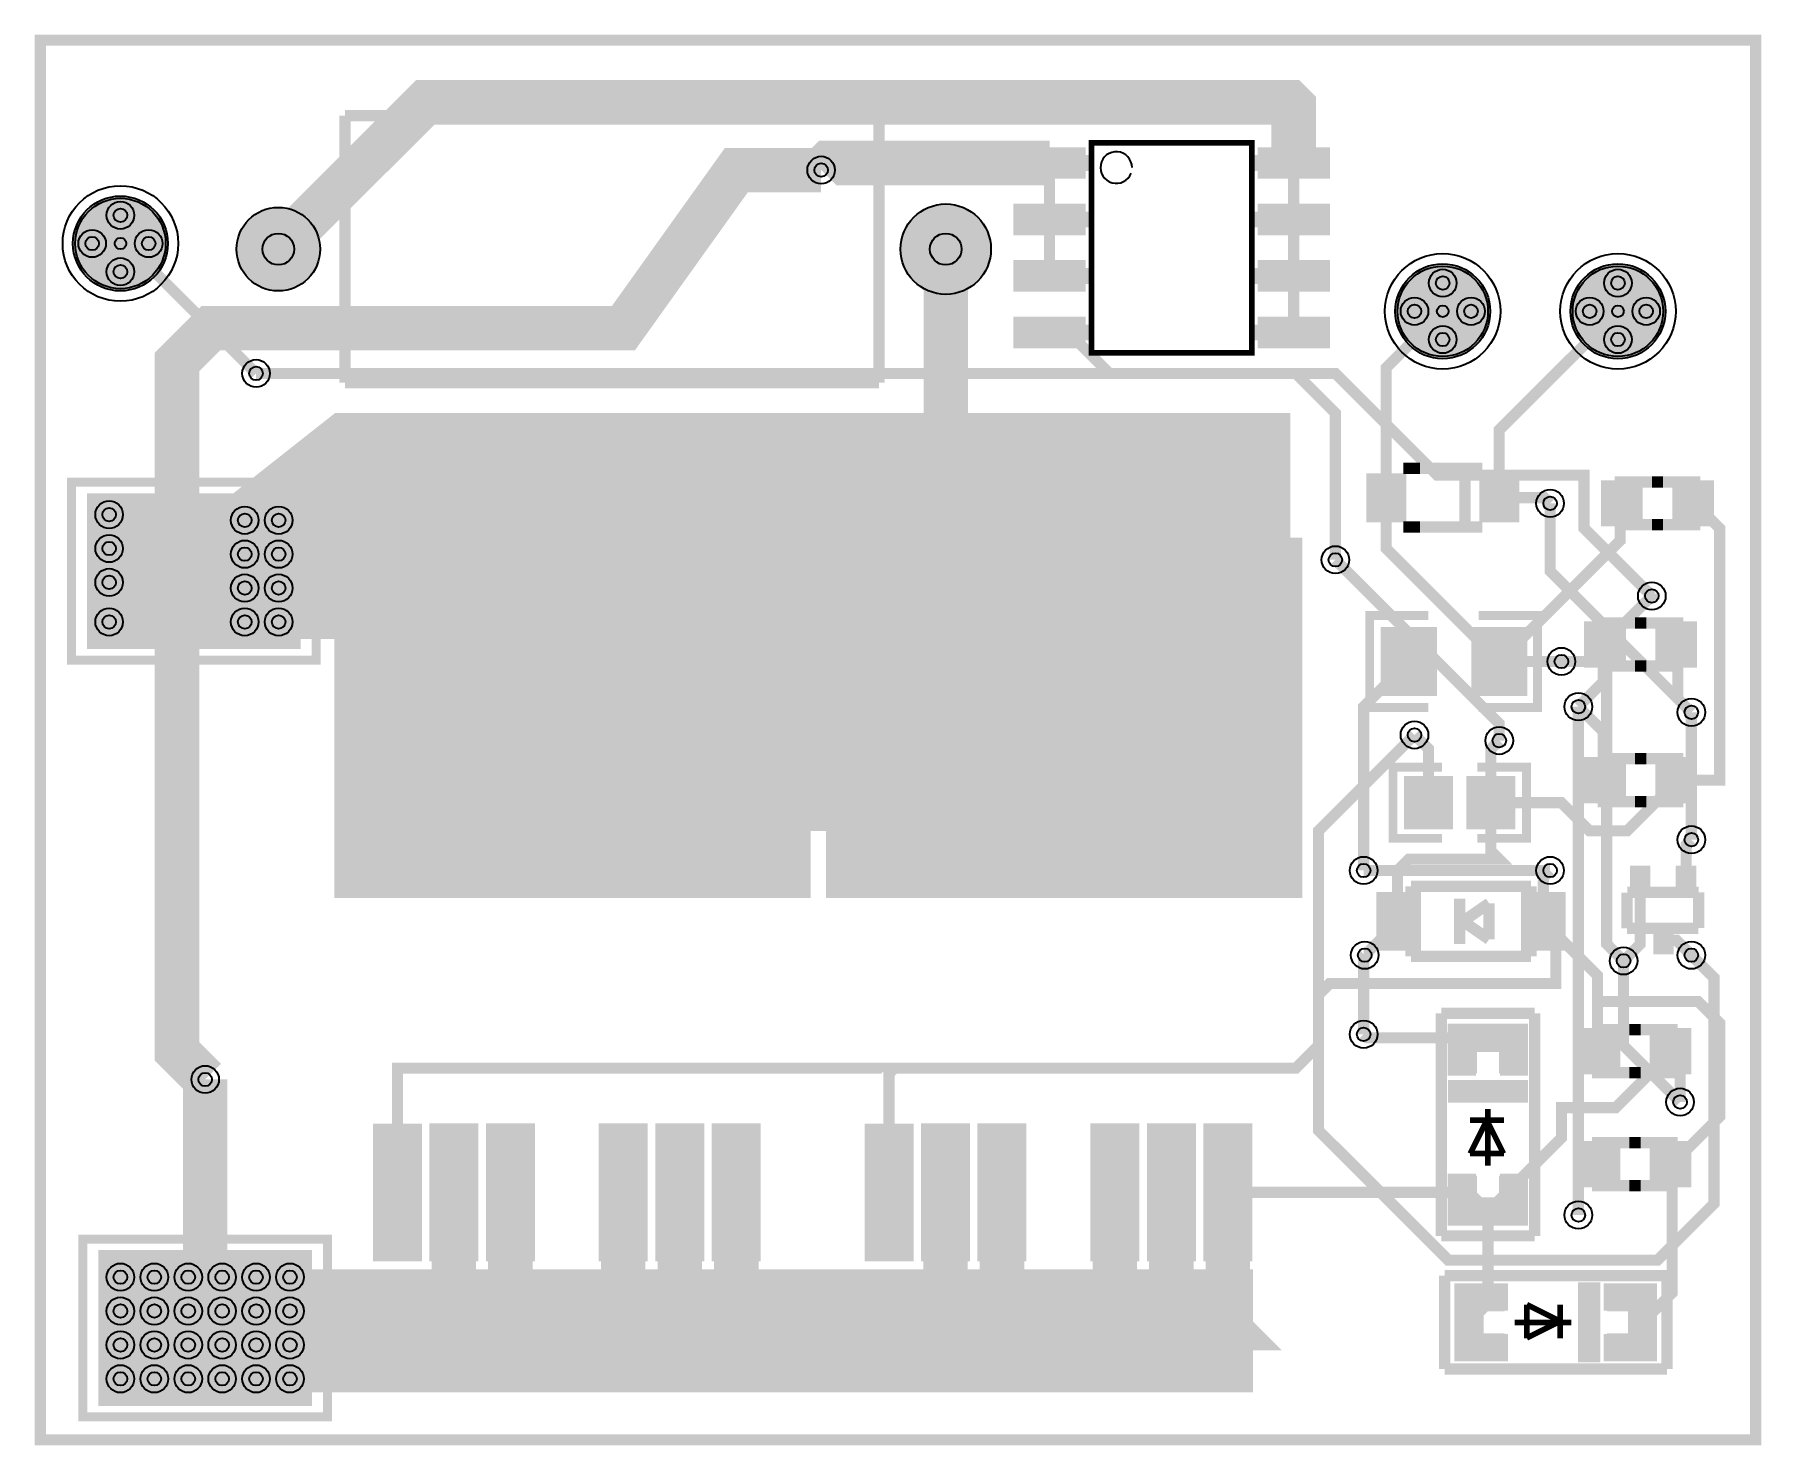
# Model space of a CAD drawing. Header units: millimetres. Extents: x 9.9 to 48.7, y -45.6 to -13.8.
import ezdxf

# ---------------------------------------------------------------- set-up
doc = ezdxf.new("R2010")
doc.units = ezdxf.units.MM
for name, color, linetype, true_color in [('BoardOutline', 7, 'Continuous', 0xff00ff), ('BottomLayer', 7, 'Continuous', 0x0000ff), ('BottomSolderMaskLayer', 7, 'Continuous', 0xaa00ff), ('Document', 7, 'Continuous', 0xffffff), ('Hole', 7, 'Continuous', 0x222222), ('Multi-Layer', 7, 'Continuous', 0xc0c0c0), ('TopLayer', 7, 'Continuous', 0xff0000), ('TopPasteMaskLayer', 7, 'Continuous', 0x808080), ('TopSilkLayer', 7, 'Continuous', 0xffcc00), ('TopSolderMaskLayer', 7, 'Continuous', 0x800080)]:
    doc.layers.add(name, color=color, linetype=linetype, true_color=true_color)

msp = doc.modelspace()

# ---------------------------------------------------------------- hatches: boundary and pattern name
at = {"layer": 'BottomSolderMaskLayer'}
for points in [[(14.420087999999955, -18.668999999999983, 1), (16.299687999999957, -18.668999999999983, 1)], [(29.344112000000074, -18.668999999999983, 1), (31.37611200000007, -18.668999999999983, 1)]]:
    msp.add_hatch(color=256, dxfattribs=at).paths.add_polyline_path(points)
at = {"layer": 'Document'}
for points in [[(32.56559400000015, -16.90979600000003), (33.581593999999996, -16.90979600000003), (33.581593999999996, -16.554196000000047), (32.56559400000015, -16.554196000000047)], [(37.28999399999998, -16.90979600000003), (38.30599399999983, -16.90979600000003), (38.30599399999983, -16.554196000000047), (37.28999399999998, -16.554196000000047)], [(32.56559400000015, -18.17979600000001), (33.581593999999996, -18.17979600000001), (33.581593999999996, -17.82419600000003), (32.56559400000015, -17.82419600000003)], [(37.28999399999998, -18.17979600000001), (38.30599399999983, -18.17979600000001), (38.30599399999983, -17.82419600000003), (37.28999399999998, -17.82419600000003)], [(32.56559400000015, -19.449795999999992), (33.581593999999996, -19.449795999999992), (33.581593999999996, -19.09419600000001), (32.56559400000015, -19.09419600000001)], [(37.28999399999998, -19.449795999999992), (38.30599399999983, -19.449795999999992), (38.30599399999983, -19.09419600000001), (37.28999399999998, -19.09419600000001)], [(32.56559400000015, -20.719795999999974), (33.581593999999996, -20.719795999999974), (33.581593999999996, -20.364195999999993), (32.56559400000015, -20.364195999999993)], [(37.28999399999998, -20.719795999999974), (38.30599399999983, -20.719795999999974), (38.30599399999983, -20.364195999999993), (37.28999399999998, -20.364195999999993)]]:
    msp.add_hatch(color=256, dxfattribs=at).paths.add_polyline_path(points)
at = {"layer": 'Multi-Layer'}
for points in [[(14.420087999999955, -18.668999999999983, 1), (16.299687999999957, -18.668999999999983, 1)], [(29.344112000000074, -18.668999999999983, 1), (31.37611200000007, -18.668999999999983, 1)]]:
    msp.add_hatch(color=256, dxfattribs=at).paths.add_polyline_path(points)
at = {"layer": 'TopLayer'}
for points in [[(31.930594000000156, -16.42719599999998), (33.45459400000004, -16.42719599999998), (33.45459400000004, -17.03679599999998), (31.930594000000156, -17.03679599999998)], [(37.41699399999993, -16.42719599999998), (38.940994000000046, -16.42719599999998), (38.940994000000046, -17.03679599999998), (37.41699399999993, -17.03679599999998)], [(10.794999999999922, -18.54200000000003, 1), (12.826999999999922, -18.54200000000003, 1)], [(31.930594000000156, -17.697195999999963), (33.45459400000004, -17.697195999999963), (33.45459400000004, -18.306796000000077), (31.930594000000156, -18.306796000000077)], [(37.41699399999993, -17.697195999999963), (38.940994000000046, -17.697195999999963), (38.940994000000046, -18.306796000000077), (37.41699399999993, -18.306796000000077)], [(31.930594000000156, -18.967196000000058), (33.45459400000004, -18.967196000000058), (33.45459400000004, -19.57679600000006), (31.930594000000156, -19.57679600000006)], [(37.41699399999993, -18.967196000000058), (38.940994000000046, -18.967196000000058), (38.940994000000046, -19.57679600000006), (37.41699399999993, -19.57679600000006)], [(40.513, -20.06600000000003, 1), (42.544999999999995, -20.06600000000003, 1)], [(44.450000000000124, -20.06600000000003, 1), (46.48200000000012, -20.06600000000003, 1)], [(31.930594000000156, -20.23719600000004), (33.45459400000004, -20.23719600000004), (33.45459400000004, -20.84679600000004), (31.930594000000156, -20.84679600000004)], [(37.41699399999993, -20.23719600000004), (38.940994000000046, -20.23719600000004), (38.940994000000046, -20.84679600000004), (37.41699399999993, -20.84679600000004)], [(16.636999999999944, -22.351999999999975), (14.223999999999933, -24.257000000000062), (14.223999999999933, -24.892000000000053), (17.144999999999982, -24.638000000000034), (17.144999999999982, -22.351999999999975), (16.636999999999944, -22.351999999999975), (16.383000000000038, -24.384000000000015)], [(16.636999999999944, -22.351999999999975), (38.09999999999991, -22.351999999999975), (38.09999999999991, -28.321000000000026), (16.636999999999944, -28.321000000000026), (16.636999999999944, -22.351999999999975)], [(39.85895000000005, -23.75687400000004), (40.65904999999998, -23.75687400000004), (40.65904999999998, -24.75687199999993), (39.85895000000005, -24.75687199999993)], [(42.39895000000001, -23.75687400000004), (43.19904999999994, -23.75687400000004), (43.19904999999994, -24.75687199999993), (42.39895000000001, -24.75687199999993)], [(45.89779999999996, -24.853899999999953), (45.13580000000002, -24.853899999999953), (45.13580000000002, -23.914100000000076), (45.89779999999996, -23.914100000000076)], [(47.57420000000002, -24.853899999999953), (46.812200000000075, -24.853899999999953), (46.812200000000075, -23.914100000000076), (47.57420000000002, -23.914100000000076)], [(11.1119920000001, -24.207977999999912), (15.812008000000105, -24.207977999999912), (15.812008000000105, -27.60802200000012), (11.1119920000001, -27.60802200000012)], [(16.671010600000045, -25.210033400000043), (27.270989399999962, -25.210033400000043), (27.270989399999962, -33.21001739999997), (16.671010600000045, -33.21001739999997)], [(27.720010600000023, -25.210033400000043), (38.31998940000017, -25.210033400000043), (38.31998940000017, -33.21001739999997), (27.720010600000023, -33.21001739999997)], [(44.75479999999993, -27.08910000000003), (45.516799999999876, -27.08910000000003), (45.516799999999876, -28.02890000000002), (44.75479999999993, -28.02890000000002)], [(46.43119999999999, -27.08910000000003), (47.19320000000016, -27.08910000000003), (47.19320000000016, -28.02890000000002), (46.43119999999999, -28.02890000000002)], [(40.186991000000035, -27.215007799999967), (41.347008999999844, -27.215007799999967), (41.347008999999844, -28.66499220000003), (40.186991000000035, -28.66499220000003)], [(42.21899100000019, -27.215007799999967), (43.379008999999996, -27.215007799999967), (43.379008999999996, -28.66499220000003), (42.21899100000019, -28.66499220000003)], [(44.75479999999993, -30.137100000000032), (45.516799999999876, -30.137100000000032), (45.516799999999876, -31.076900000000023), (44.75479999999993, -31.076900000000023)], [(46.43119999999999, -30.137100000000032), (47.19320000000016, -30.137100000000032), (47.19320000000016, -31.076900000000023), (46.43119999999999, -31.076900000000023)], [(40.709900800000014, -30.565013799999974), (41.70989880000002, -30.565013799999974), (41.70989880000002, -31.665011599999957), (40.709900800000014, -31.665011599999957)], [(42.10989800000016, -30.565013799999974), (43.10989600000016, -30.565013799999974), (43.10989600000016, -31.665011599999957), (42.10989800000016, -31.665011599999957)], [(46.14684700000021, -33.11220199999991), (45.78667500000006, -33.11220199999991), (45.78667500000006, -32.582358), (46.14684700000021, -32.582358)], [(47.17732500000011, -33.111185999999975), (46.81715299999996, -33.111185999999975), (46.81715299999996, -32.58134200000006), (47.17732500000011, -32.58134200000006)], [(40.083740000000034, -33.17240000000004), (40.993060000000014, -33.17240000000004), (40.993060000000014, -34.39160000000004), (40.083740000000034, -34.39160000000004)], [(43.33493999999996, -33.17240000000004), (44.24425999999994, -33.17240000000004), (44.24425999999994, -34.39160000000004), (43.33493999999996, -34.39160000000004)], [(46.671356999999944, -34.47491200000002), (46.31118500000002, -34.47491200000002), (46.31118500000002, -33.944814000000065), (46.671356999999944, -33.944814000000065)], [(43.37049999999999, -37.203379999999925), (43.37049999999999, -36.103560000000016), (41.719499999999925, -36.103560000000016), (41.719499999999925, -37.203379999999925), (42.296080000000075, -37.203379999999925), (42.296080000000075, -36.702999999999975), (42.793919999999844, -36.702999999999975), (42.793919999999844, -37.203379999999925), (43.37049999999999, -37.203379999999925)], [(44.62779999999998, -36.233100000000036), (45.38979999999992, -36.233100000000036), (45.38979999999992, -37.17290000000003), (44.62779999999998, -37.17290000000003)], [(46.30420000000004, -36.233100000000036), (47.06619999999998, -36.233100000000036), (47.06619999999998, -37.17290000000003), (46.30420000000004, -37.17290000000003)], [(17.53603300000009, -38.37952700000005), (18.536031000000094, -38.37952700000005), (18.536031000000094, -41.37952100000007), (17.53603300000009, -41.37952100000007)], [(18.80400099999997, -38.378003000000035), (19.803998999999976, -38.378003000000035), (19.803998999999976, -41.37799699999994), (18.80400099999997, -41.37799699999994)], [(20.074000999999953, -38.378003000000035), (21.073998999999958, -38.378003000000035), (21.073998999999958, -41.37799699999994), (20.074000999999953, -41.37799699999994)], [(22.611460999999963, -38.37546299999997), (23.611458999999968, -38.37546299999997), (23.611458999999968, -41.37545699999998), (22.611460999999963, -41.37545699999998)], [(23.881460999999945, -38.37546299999997), (24.88145899999995, -38.37546299999997), (24.88145899999995, -41.37545699999998), (23.881460999999945, -41.37545699999998)], [(25.151460999999927, -38.37546299999997), (26.15145899999993, -38.37546299999997), (26.15145899999993, -41.37545699999998), (25.151460999999927, -41.37545699999998)], [(28.585033000000067, -38.37952700000005), (29.585030999999844, -38.37952700000005), (29.585030999999844, -41.37952100000007), (28.585033000000067, -41.37952100000007)], [(29.85300099999995, -38.378003000000035), (30.852998999999954, -38.378003000000035), (30.852998999999954, -41.37799699999994), (29.85300099999995, -41.37799699999994)], [(31.12300099999993, -38.378003000000035), (32.122998999999936, -38.378003000000035), (32.122998999999936, -41.37799699999994), (31.12300099999993, -41.37799699999994)], [(33.66046099999994, -38.37546299999997), (34.660458999999946, -38.37546299999997), (34.660458999999946, -41.37545699999998), (33.66046099999994, -41.37545699999998)], [(34.93046099999992, -38.37546299999997), (35.93045899999993, -38.37546299999997), (35.93045899999993, -41.37545699999998), (34.93046099999992, -41.37545699999998)], [(36.200460999999905, -38.37546299999997), (37.20045899999991, -38.37546299999997), (37.20045899999991, -41.37545699999998), (36.200460999999905, -41.37545699999998)], [(44.62779999999998, -38.7731), (45.38979999999992, -38.7731), (45.38979999999992, -39.71289999999999), (44.62779999999998, -39.71289999999999)], [(46.30420000000004, -38.7731), (47.06619999999998, -38.7731), (47.06619999999998, -39.71289999999999), (46.30420000000004, -39.71289999999999)], [(43.37049999999999, -39.504620000000045), (43.37049999999999, -40.60444000000007), (41.719499999999925, -40.60444000000007), (41.719499999999925, -39.504620000000045), (42.296080000000075, -39.504620000000045), (42.296080000000075, -40.004999999999995), (42.793919999999844, -40.004999999999995), (42.793919999999844, -39.504620000000045), (43.37049999999999, -39.504620000000045)], [(11.365992000000006, -41.22597799999994), (16.06600800000001, -41.22597799999994), (16.06600800000001, -44.626022000000034), (11.365992000000006, -44.626022000000034)], [(15.875, -41.65600000000006), (37.21100000000001, -41.65600000000006), (37.21100000000001, -44.32299999999998), (15.875, -44.32299999999998), (15.875, -41.65600000000006)], [(42.91838000000007, -43.62450000000001), (41.81856000000016, -43.62450000000001), (41.81856000000016, -41.97350000000006), (42.91838000000007, -41.97350000000006), (42.91838000000007, -42.55007999999998), (42.41800000000012, -42.55007999999998), (42.41800000000012, -43.047919999999976), (42.91838000000007, -43.047919999999976), (42.91838000000007, -43.62450000000001)], [(45.21961999999985, -43.62450000000001), (46.319439999999986, -43.62450000000001), (46.319439999999986, -41.97350000000006), (45.21961999999985, -41.97350000000006), (45.21961999999985, -42.55007999999998), (45.72000000000003, -42.55007999999998), (45.72000000000003, -43.047919999999976), (45.21961999999985, -43.047919999999976), (45.21961999999985, -43.62450000000001)]]:
    msp.add_hatch(color=256, dxfattribs=at).paths.add_polyline_path(points)
at = {"layer": 'TopPasteMaskLayer'}
for points in [[(31.930594000000156, -16.42719599999998), (33.45459400000004, -16.42719599999998), (33.45459400000004, -17.03679599999998), (31.930594000000156, -17.03679599999998)], [(37.41699399999993, -16.42719599999998), (38.940994000000046, -16.42719599999998), (38.940994000000046, -17.03679599999998), (37.41699399999993, -17.03679599999998)], [(10.794999999999922, -18.54200000000003, 1), (12.826999999999922, -18.54200000000003, 1)], [(31.930594000000156, -17.697195999999963), (33.45459400000004, -17.697195999999963), (33.45459400000004, -18.306796000000077), (31.930594000000156, -18.306796000000077)], [(37.41699399999993, -17.697195999999963), (38.940994000000046, -17.697195999999963), (38.940994000000046, -18.306796000000077), (37.41699399999993, -18.306796000000077)], [(31.930594000000156, -18.967196000000058), (33.45459400000004, -18.967196000000058), (33.45459400000004, -19.57679600000006), (31.930594000000156, -19.57679600000006)], [(37.41699399999993, -18.967196000000058), (38.940994000000046, -18.967196000000058), (38.940994000000046, -19.57679600000006), (37.41699399999993, -19.57679600000006)], [(40.513, -20.06600000000003, 1), (42.544999999999995, -20.06600000000003, 1)], [(44.450000000000124, -20.06600000000003, 1), (46.48200000000012, -20.06600000000003, 1)], [(31.930594000000156, -20.23719600000004), (33.45459400000004, -20.23719600000004), (33.45459400000004, -20.84679600000004), (31.930594000000156, -20.84679600000004)], [(37.41699399999993, -20.23719600000004), (38.940994000000046, -20.23719600000004), (38.940994000000046, -20.84679600000004), (37.41699399999993, -20.84679600000004)], [(39.85895000000005, -23.75687400000004), (40.65904999999998, -23.75687400000004), (40.65904999999998, -24.75687199999993), (39.85895000000005, -24.75687199999993)], [(42.39895000000001, -23.75687400000004), (43.19904999999994, -23.75687400000004), (43.19904999999994, -24.75687199999993), (42.39895000000001, -24.75687199999993)], [(45.89779999999996, -24.853899999999953), (45.13580000000002, -24.853899999999953), (45.13580000000002, -23.914100000000076), (45.89779999999996, -23.914100000000076)], [(47.57420000000002, -24.853899999999953), (46.812200000000075, -24.853899999999953), (46.812200000000075, -23.914100000000076), (47.57420000000002, -23.914100000000076)], [(11.1119920000001, -24.207977999999912), (15.812008000000105, -24.207977999999912), (15.812008000000105, -27.60802200000012), (11.1119920000001, -27.60802200000012)], [(16.671010600000045, -25.210033400000043), (27.270989399999962, -25.210033400000043), (27.270989399999962, -33.21001739999997), (16.671010600000045, -33.21001739999997)], [(27.720010600000023, -25.210033400000043), (38.31998940000017, -25.210033400000043), (38.31998940000017, -33.21001739999997), (27.720010600000023, -33.21001739999997)], [(44.75479999999993, -27.08910000000003), (45.516799999999876, -27.08910000000003), (45.516799999999876, -28.02890000000002), (44.75479999999993, -28.02890000000002)], [(46.43119999999999, -27.08910000000003), (47.19320000000016, -27.08910000000003), (47.19320000000016, -28.02890000000002), (46.43119999999999, -28.02890000000002)], [(40.186991000000035, -27.215007799999967), (41.347008999999844, -27.215007799999967), (41.347008999999844, -28.66499220000003), (40.186991000000035, -28.66499220000003)], [(42.21899100000019, -27.215007799999967), (43.379008999999996, -27.215007799999967), (43.379008999999996, -28.66499220000003), (42.21899100000019, -28.66499220000003)], [(44.75479999999993, -30.137100000000032), (45.516799999999876, -30.137100000000032), (45.516799999999876, -31.076900000000023), (44.75479999999993, -31.076900000000023)], [(46.43119999999999, -30.137100000000032), (47.19320000000016, -30.137100000000032), (47.19320000000016, -31.076900000000023), (46.43119999999999, -31.076900000000023)], [(40.709900800000014, -30.565013799999974), (41.70989880000002, -30.565013799999974), (41.70989880000002, -31.665011599999957), (40.709900800000014, -31.665011599999957)], [(42.10989800000016, -30.565013799999974), (43.10989600000016, -30.565013799999974), (43.10989600000016, -31.665011599999957), (42.10989800000016, -31.665011599999957)], [(46.14684700000021, -33.11220199999991), (45.78667500000006, -33.11220199999991), (45.78667500000006, -32.582358), (46.14684700000021, -32.582358)], [(47.17732500000011, -33.111185999999975), (46.81715299999996, -33.111185999999975), (46.81715299999996, -32.58134200000006), (47.17732500000011, -32.58134200000006)], [(40.083740000000034, -33.17240000000004), (40.993060000000014, -33.17240000000004), (40.993060000000014, -34.39160000000004), (40.083740000000034, -34.39160000000004)], [(43.33493999999996, -33.17240000000004), (44.24425999999994, -33.17240000000004), (44.24425999999994, -34.39160000000004), (43.33493999999996, -34.39160000000004)], [(46.671356999999944, -34.47491200000002), (46.31118500000002, -34.47491200000002), (46.31118500000002, -33.944814000000065), (46.671356999999944, -33.944814000000065)], [(43.37049999999999, -37.203379999999925), (43.37049999999999, -36.103560000000016), (41.719499999999925, -36.103560000000016), (41.719499999999925, -37.203379999999925), (42.296080000000075, -37.203379999999925), (42.296080000000075, -36.702999999999975), (42.793919999999844, -36.702999999999975), (42.793919999999844, -37.203379999999925), (43.37049999999999, -37.203379999999925)], [(44.62779999999998, -36.233100000000036), (45.38979999999992, -36.233100000000036), (45.38979999999992, -37.17290000000003), (44.62779999999998, -37.17290000000003)], [(46.30420000000004, -36.233100000000036), (47.06619999999998, -36.233100000000036), (47.06619999999998, -37.17290000000003), (46.30420000000004, -37.17290000000003)], [(17.53603300000009, -38.37952700000005), (18.536031000000094, -38.37952700000005), (18.536031000000094, -41.37952100000007), (17.53603300000009, -41.37952100000007)], [(18.80400099999997, -38.378003000000035), (19.803998999999976, -38.378003000000035), (19.803998999999976, -41.37799699999994), (18.80400099999997, -41.37799699999994)], [(20.074000999999953, -38.378003000000035), (21.073998999999958, -38.378003000000035), (21.073998999999958, -41.37799699999994), (20.074000999999953, -41.37799699999994)], [(22.611460999999963, -38.37546299999997), (23.611458999999968, -38.37546299999997), (23.611458999999968, -41.37545699999998), (22.611460999999963, -41.37545699999998)], [(23.881460999999945, -38.37546299999997), (24.88145899999995, -38.37546299999997), (24.88145899999995, -41.37545699999998), (23.881460999999945, -41.37545699999998)], [(25.151460999999927, -38.37546299999997), (26.15145899999993, -38.37546299999997), (26.15145899999993, -41.37545699999998), (25.151460999999927, -41.37545699999998)], [(28.585033000000067, -38.37952700000005), (29.585030999999844, -38.37952700000005), (29.585030999999844, -41.37952100000007), (28.585033000000067, -41.37952100000007)], [(29.85300099999995, -38.378003000000035), (30.852998999999954, -38.378003000000035), (30.852998999999954, -41.37799699999994), (29.85300099999995, -41.37799699999994)], [(31.12300099999993, -38.378003000000035), (32.122998999999936, -38.378003000000035), (32.122998999999936, -41.37799699999994), (31.12300099999993, -41.37799699999994)], [(33.66046099999994, -38.37546299999997), (34.660458999999946, -38.37546299999997), (34.660458999999946, -41.37545699999998), (33.66046099999994, -41.37545699999998)], [(34.93046099999992, -38.37546299999997), (35.93045899999993, -38.37546299999997), (35.93045899999993, -41.37545699999998), (34.93046099999992, -41.37545699999998)], [(36.200460999999905, -38.37546299999997), (37.20045899999991, -38.37546299999997), (37.20045899999991, -41.37545699999998), (36.200460999999905, -41.37545699999998)], [(44.62779999999998, -38.7731), (45.38979999999992, -38.7731), (45.38979999999992, -39.71289999999999), (44.62779999999998, -39.71289999999999)], [(46.30420000000004, -38.7731), (47.06619999999998, -38.7731), (47.06619999999998, -39.71289999999999), (46.30420000000004, -39.71289999999999)], [(43.37049999999999, -39.504620000000045), (43.37049999999999, -40.60444000000007), (41.719499999999925, -40.60444000000007), (41.719499999999925, -39.504620000000045), (42.296080000000075, -39.504620000000045), (42.296080000000075, -40.004999999999995), (42.793919999999844, -40.004999999999995), (42.793919999999844, -39.504620000000045), (43.37049999999999, -39.504620000000045)], [(11.365992000000006, -41.22597799999994), (16.06600800000001, -41.22597799999994), (16.06600800000001, -44.626022000000034), (11.365992000000006, -44.626022000000034)], [(16.764000000000124, -41.65600000000006), (37.21100000000001, -41.65600000000006), (37.21100000000001, -44.32299999999998), (16.764000000000124, -44.32299999999998), (16.764000000000124, -41.65600000000006)], [(42.91838000000007, -43.62450000000001), (41.81856000000016, -43.62450000000001), (41.81856000000016, -41.97350000000006), (42.91838000000007, -41.97350000000006), (42.91838000000007, -42.55007999999998), (42.41800000000012, -42.55007999999998), (42.41800000000012, -43.047919999999976), (42.91838000000007, -43.047919999999976), (42.91838000000007, -43.62450000000001)], [(45.21961999999985, -43.62450000000001), (46.319439999999986, -43.62450000000001), (46.319439999999986, -41.97350000000006), (45.21961999999985, -41.97350000000006), (45.21961999999985, -42.55007999999998), (45.72000000000003, -42.55007999999998), (45.72000000000003, -43.047919999999976), (45.21961999999985, -43.047919999999976), (45.21961999999985, -43.62450000000001)]]:
    msp.add_hatch(color=256, dxfattribs=at).paths.add_polyline_path(points)
at = {"layer": 'TopSolderMaskLayer'}
for points in [[(31.879794000000174, -16.376396), (33.505394000000024, -16.376396), (33.505394000000024, -17.087596000000076), (31.879794000000174, -17.087596000000076)], [(37.36619399999995, -16.376396), (38.9917939999998, -16.376396), (38.9917939999998, -17.087596000000076), (37.36619399999995, -17.087596000000076)], [(10.744199999999921, -18.54200000000003, 1), (12.877799999999922, -18.54200000000003, 1)], [(14.420087999999955, -18.668999999999983, 1), (16.299687999999957, -18.668999999999983, 1)], [(29.344112000000074, -18.668999999999983, 1), (31.37611200000007, -18.668999999999983, 1)], [(31.879794000000174, -17.646396000000095), (33.505394000000024, -17.646396000000095), (33.505394000000024, -18.357596000000058), (31.879794000000174, -18.357596000000058)], [(37.36619399999995, -17.646396000000095), (38.9917939999998, -17.646396000000095), (38.9917939999998, -18.357596000000058), (37.36619399999995, -18.357596000000058)], [(31.879794000000174, -18.916396000000077), (33.505394000000024, -18.916396000000077), (33.505394000000024, -19.627596000000153), (31.879794000000174, -19.627596000000153)], [(37.36619399999995, -18.916396000000077), (38.9917939999998, -18.916396000000077), (38.9917939999998, -19.627596000000153), (37.36619399999995, -19.627596000000153)], [(40.462199999999996, -20.06600000000003, 1), (42.5958, -20.06600000000003, 1)], [(44.39920000000012, -20.06600000000003, 1), (46.53280000000012, -20.06600000000003, 1)], [(31.879794000000174, -20.18639600000006), (33.505394000000024, -20.18639600000006), (33.505394000000024, -20.897596000000135), (31.879794000000174, -20.897596000000135)], [(37.36619399999995, -20.18639600000006), (38.9917939999998, -20.18639600000006), (38.9917939999998, -20.897596000000135), (37.36619399999995, -20.897596000000135)], [(15.493999999999915, -27.432000000000016), (16.891000000000076, -27.432000000000016), (16.891000000000076, -31.75), (20.827999999999975, -31.75), (27.05099999999993, -31.75), (28.955999999999904, -31.75), (34.416999999999916, -31.75), (38.09999999999991, -31.75), (38.09999999999991, -25.399999999999977), (38.09999999999991, -22.351999999999975), (29.083000000000084, -22.351999999999975), (16.636999999999944, -22.351999999999975), (14.223999999999933, -24.257000000000062), (14.09699999999998, -27.051000000000045), (14.223999999999933, -27.051000000000045)], [(39.80814354838731, -23.706061096774192), (40.70985645161272, -23.706061096774192), (40.70985645161272, -24.80765909677416), (39.80814354838731, -24.80765909677416)], [(42.34814354838727, -23.706061096774192), (43.249856451612686, -23.706061096774192), (43.249856451612686, -24.80765909677416), (42.34814354838727, -24.80765909677416)], [(45.94859999999994, -24.904699999999934), (45.085000000000036, -24.904699999999934), (45.085000000000036, -23.863300000000095), (45.94859999999994, -23.863300000000095)], [(47.625, -24.904699999999934), (46.761400000000094, -24.904699999999934), (46.761400000000094, -23.863300000000095), (47.625, -23.863300000000095)], [(11.06119200000012, -24.157178000000044), (15.862807999999859, -24.157178000000044), (15.862807999999859, -27.658821999999986), (11.06119200000012, -27.658821999999986)], [(16.620210600000064, -25.15923372258078), (27.321789399999943, -25.15923372258078), (27.321789399999943, -33.26081772258067), (16.620210600000064, -33.26081772258067)], [(27.669210600000042, -25.15923372258078), (38.37078939999992, -25.15923372258078), (38.37078939999992, -33.26081772258067), (27.669210600000042, -33.26081772258067)], [(40.13619100000028, -27.164208689869838), (41.397808999999825, -27.164208689869838), (41.397808999999825, -28.715791310130157), (40.13619100000028, -28.715791310130157)], [(42.168191000000206, -27.164208689869838), (43.42980899999975, -27.164208689869838), (43.42980899999975, -28.715791310130157), (42.168191000000206, -28.715791310130157)], [(44.70399999999995, -27.03830000000005), (45.56759999999986, -27.03830000000005), (45.56759999999986, -28.07969999999989), (44.70399999999995, -28.07969999999989)], [(46.38040000000001, -27.03830000000005), (47.243999999999915, -27.03830000000005), (47.243999999999915, -28.07969999999989), (46.38040000000001, -28.07969999999989)], [(44.70399999999995, -30.08630000000005), (45.56759999999986, -30.08630000000005), (45.56759999999986, -31.12769999999989), (44.70399999999995, -31.12769999999989)], [(46.38040000000001, -30.08630000000005), (47.243999999999915, -30.08630000000005), (47.243999999999915, -31.12769999999989), (46.38040000000001, -31.12769999999989)], [(40.6590930580644, -30.514214973020444), (41.760691058064594, -30.514214973020444), (41.760691058064594, -31.715812773020502), (40.6590930580644, -31.715812773020502)], [(42.0590850967742, -30.514214973020444), (43.16068309677439, -30.514214973020444), (43.16068309677439, -31.715812773020502), (42.0590850967742, -31.715812773020502)], [(46.19770793275961, -33.16298739250453), (45.73588575283998, -33.16298739250453), (45.73588575283998, -32.53157260749538), (46.19770793275961, -32.53157260749538)], [(47.22811424716019, -33.1619713925046), (46.76629206724033, -33.1619713925046), (46.76629206724033, -32.53055660749544), (47.22811424716019, -32.53055660749544)], [(40.03294000000005, -33.12160000000006), (41.043859999999995, -33.12160000000006), (41.043859999999995, -34.44240000000002), (40.03294000000005, -34.44240000000002)], [(43.28413999999998, -33.12160000000006), (44.29505999999992, -33.12160000000006), (44.29505999999992, -34.44240000000002), (43.28413999999998, -34.44240000000002)], [(46.722146247160026, -34.52569739250464), (46.26032406724062, -34.52569739250464), (46.26032406724062, -33.89397991584394), (46.722146247160026, -33.89397991584394)], [(43.44675866050807, -37.25261692307686), (43.44675866050807, -36.08511569230768), (41.64324133949208, -36.08511569230768), (41.64324133949208, -37.25261692307686), (42.273085080831606, -37.25261692307686), (42.273085080831606, -36.72144430769231), (42.81691491916831, -36.72144430769231), (42.81691491916831, -37.25261692307686), (43.44675866050807, -37.25261692307686)], [(44.577, -36.182300000000055), (45.440599999999904, -36.182300000000055), (45.440599999999904, -37.223699999999894), (44.577, -37.223699999999894)], [(46.253400000000056, -36.182300000000055), (47.11699999999996, -36.182300000000055), (47.11699999999996, -37.223699999999894), (46.253400000000056, -37.223699999999894)], [(17.485233000000107, -38.32872700000007), (18.586831000000075, -38.32872700000007), (18.586831000000075, -41.43032100000005), (17.485233000000107, -41.43032100000005)], [(18.75320099999999, -38.327203000000054), (19.854798999999957, -38.327203000000054), (19.854798999999957, -41.42879699999992), (18.75320099999999, -41.42879699999992)], [(20.023200999999972, -38.327203000000054), (21.12479899999994, -38.327203000000054), (21.12479899999994, -41.42879699999992), (20.023200999999972, -41.42879699999992)], [(22.560660999999982, -38.32466299999999), (23.66225899999995, -38.32466299999999), (23.66225899999995, -41.426256999999964), (22.560660999999982, -41.426256999999964)], [(23.830660999999964, -38.32466299999999), (24.93225899999993, -38.32466299999999), (24.93225899999993, -41.426256999999964), (23.830660999999964, -41.426256999999964)], [(25.100660999999945, -38.32466299999999), (26.202258999999913, -38.32466299999999), (26.202258999999913, -41.426256999999964), (25.100660999999945, -41.426256999999964)], [(28.534233000000086, -38.32872700000007), (29.635830999999826, -38.32872700000007), (29.635830999999826, -41.43032100000005), (28.534233000000086, -41.43032100000005)], [(29.802200999999968, -38.327203000000054), (30.903798999999935, -38.327203000000054), (30.903798999999935, -41.42879699999992), (29.802200999999968, -41.42879699999992)], [(31.072201000000177, -38.327203000000054), (32.17379899999992, -38.327203000000054), (32.17379899999992, -41.42879699999992), (31.072201000000177, -41.42879699999992)], [(33.60966099999996, -38.32466299999999), (34.71125899999993, -38.32466299999999), (34.71125899999993, -41.426256999999964), (33.60966099999996, -41.426256999999964)], [(34.87966099999994, -38.32466299999999), (35.98125899999991, -38.32466299999999), (35.98125899999991, -41.426256999999964), (34.87966099999994, -41.426256999999964)], [(36.149660999999924, -38.32466299999999), (37.25125899999989, -38.32466299999999), (37.25125899999989, -41.426256999999964), (36.149660999999924, -41.426256999999964)], [(44.577, -38.72230000000013), (45.440599999999904, -38.72230000000013), (45.440599999999904, -39.76369999999997), (44.577, -39.76369999999997)], [(46.253400000000056, -38.72230000000013), (47.11699999999996, -38.72230000000013), (47.11699999999996, -39.76369999999997), (46.253400000000056, -39.76369999999997)], [(43.44675866050807, -39.45538307692311), (43.44675866050807, -40.62288430769229), (41.64324133949208, -40.62288430769229), (41.64324133949208, -39.45538307692311), (42.273085080831606, -39.45538307692311), (42.273085080831606, -39.98655569230766), (42.81691491916831, -39.98655569230766), (42.81691491916831, -39.45538307692311), (43.44675866050807, -39.45538307692311)], [(11.315192000000025, -41.17517799999996), (16.116807999999992, -41.17517799999996), (16.116807999999992, -44.676822000000016), (11.315192000000025, -44.676822000000016)], [(15.824200000000019, -41.60520000000008), (37.261799999999994, -41.60520000000008), (37.261799999999994, -44.373800000000074), (15.824200000000019, -44.373800000000074), (15.824200000000019, -41.60520000000008)], [(15.824200000000019, -41.60520000000008), (37.261799999999994, -41.60520000000008), (37.261799999999994, -44.373800000000074), (15.824200000000019, -44.373800000000074), (15.824200000000019, -41.60520000000008)], [(15.824200000000019, -41.60520000000008), (37.261799999999994, -41.60520000000008), (37.261799999999994, -44.373800000000074), (15.824200000000019, -44.373800000000074), (15.824200000000019, -41.60520000000008)], [(15.824200000000019, -41.60520000000008), (37.261799999999994, -41.60520000000008), (37.261799999999994, -44.373800000000074), (15.824200000000019, -44.373800000000074), (15.824200000000019, -41.60520000000008)], [(15.824200000000019, -41.60520000000008), (37.261799999999994, -41.60520000000008), (37.261799999999994, -44.373800000000074), (15.824200000000019, -44.373800000000074), (15.824200000000019, -41.60520000000008)], [(15.824200000000019, -41.60520000000008), (37.261799999999994, -41.60520000000008), (37.261799999999994, -44.373800000000074), (15.824200000000019, -44.373800000000074), (15.824200000000019, -41.60520000000008)], [(15.824200000000019, -41.60520000000008), (37.261799999999994, -41.60520000000008), (37.261799999999994, -44.373800000000074), (15.824200000000019, -44.373800000000074), (15.824200000000019, -41.60520000000008)], [(15.824200000000019, -41.60520000000008), (37.261799999999994, -41.60520000000008), (37.261799999999994, -44.373800000000074), (15.824200000000019, -44.373800000000074), (15.824200000000019, -41.60520000000008)], [(15.824200000000019, -41.60520000000008), (37.261799999999994, -41.60520000000008), (37.261799999999994, -44.373800000000074), (15.824200000000019, -44.373800000000074), (15.824200000000019, -41.60520000000008)], [(15.824200000000019, -41.60520000000008), (37.261799999999994, -41.60520000000008), (37.261799999999994, -44.373800000000074), (15.824200000000019, -44.373800000000074), (15.824200000000019, -41.60520000000008)], [(42.992292240184725, -43.67529999999999), (41.790872240184854, -43.67529999999999), (41.790872240184854, -41.92270000000008), (42.992292240184725, -41.92270000000008), (42.992292240184725, -42.534761846153856), (42.4456877598152, -42.534761846153856), (42.4456877598152, -43.0632381538461), (42.992292240184725, -43.0632381538461), (42.992292240184725, -43.67529999999999)], [(45.145707759815195, -43.67529999999999), (46.347127759815066, -43.67529999999999), (46.347127759815066, -41.92270000000008), (45.145707759815195, -41.92270000000008), (45.145707759815195, -42.534761846153856), (45.69231224018472, -42.534761846153856), (45.69231224018472, -43.0632381538461), (45.145707759815195, -43.0632381538461), (45.145707759815195, -43.67529999999999)]]:
    msp.add_hatch(color=256, dxfattribs=at).paths.add_polyline_path(points)

# ---------------------------------------------------------------- linework, layer by layer
at = {"layer": 'BoardOutline', "const_width": 0.254}
msp.add_lwpolyline([(10.007600000000139, -16.73860000000002), (10.007600000000139, -13.970000000000027), (48.56479999999988, -13.970000000000027), (48.56479999999988, -45.44060000000002), (10.007600000000139, -45.44060000000002), (10.007600000000139, -16.73860000000002)], close=True, dxfattribs=at)
at = {"layer": 'BottomLayer'}
for points, const_width in [([(13.716000000000122, -37.337999999999965), (13.080999999999904, -36.702999999999975), (13.080999999999904, -21.20900000000006), (13.843000000000075, -20.447000000000003), (23.114000000000033, -20.447000000000003), (25.653999999999996, -16.890999999999963), (27.55899999999997, -16.890999999999963)], 0.9999979999999999), ([(46.228000000000065, -26.46679999999992), (44.70399999999995, -24.94279999999992), (44.70399999999995, -23.749000000000024), (41.402000000000044, -23.749000000000024), (39.115999999999985, -21.462999999999965), (14.858999999999924, -21.462999999999965)], 0.2500122), ([(47.11699999999996, -29.08299999999997), (43.94200000000001, -25.908000000000015), (43.94200000000001, -24.384000000000015)], 0.2500122), ([(39.115999999999985, -25.653999999999996), (42.79899999999998, -29.33699999999999), (42.79899999999998, -29.71799999999996)], 0.2500122), ([(45.593000000000075, -34.67100000000005), (45.21199999999999, -34.289999999999964), (45.21199999999999, -27.940000000000055), (44.19599999999991, -27.940000000000055)], 0.2500122), ([(44.577, -40.38599999999997), (44.577, -28.956000000000017)], 0.2500122), ([(47.11699999999996, -31.947865999999976), (47.11699999999996, -29.08299999999997)], 0.2500122), ([(47.11699999999996, -34.54399999999998), (47.625, -35.05200000000002), (47.625, -40.13200000000006), (46.35500000000002, -41.402000000000044), (41.65599999999995, -41.402000000000044), (38.73500000000013, -38.480999999999995), (38.73500000000013, -31.75), (40.894000000000005, -29.591000000000008)], 0.2500122), ([(39.750999999999976, -32.63900000000001), (43.94200000000001, -32.63900000000001)], 0.2500122), ([(39.776400000000194, -34.54399999999998), (39.750999999999976, -34.56939999999997), (39.750999999999976, -36.322)], 0.2500122), ([(46.863000000000056, -37.846000000000004), (45.593000000000075, -36.57600000000002), (45.593000000000075, -34.67100000000005)], 0.2500122)]:
    msp.add_lwpolyline(points, dxfattribs=dict(at, const_width=const_width))
at = {"layer": 'BottomSolderMaskLayer'}
for centre, radius in [((15.359887999999955, -18.668999999999983), 0.9398000000000001), ((30.360112000000072, -18.668999999999983), 1.016), ((15.359887999999955, -18.668999999999983), 0.3549904), ((30.360112000000072, -18.668999999999983), 0.3549904)]:
    msp.add_circle(centre, radius, dxfattribs=at)
at = {"layer": 'Document', "const_width": 0.254}
for points in [[(45.516799999999876, -24.866600000000062), (45.89779999999996, -24.866600000000062), (45.89779999999996, -23.901399999999967), (45.516799999999876, -23.901399999999967), (45.516799999999876, -24.866600000000062)], [(47.19320000000016, -23.901399999999967), (46.812200000000075, -23.901399999999967), (46.812200000000075, -24.866600000000062), (47.19320000000016, -24.866600000000062), (47.19320000000016, -23.901399999999967)], [(45.13580000000002, -28.041600000000017), (45.516799999999876, -28.041600000000017), (45.516799999999876, -27.076400000000035), (45.13580000000002, -27.076400000000035), (45.13580000000002, -28.041600000000017)], [(46.812200000000075, -27.076400000000035), (46.43119999999999, -27.076400000000035), (46.43119999999999, -28.041600000000017), (46.812200000000075, -28.041600000000017), (46.812200000000075, -27.076400000000035)], [(45.13580000000002, -31.08960000000002), (45.516799999999876, -31.08960000000002), (45.516799999999876, -30.124400000000037), (45.13580000000002, -30.124400000000037), (45.13580000000002, -31.08960000000002)], [(46.812200000000075, -30.124400000000037), (46.43119999999999, -30.124400000000037), (46.43119999999999, -31.08960000000002), (46.812200000000075, -31.08960000000002), (46.812200000000075, -30.124400000000037)], [(45.008800000000065, -37.18560000000002), (45.38979999999992, -37.18560000000002), (45.38979999999992, -36.22040000000004), (45.008800000000065, -36.22040000000004), (45.008800000000065, -37.18560000000002)], [(46.68520000000012, -36.22040000000004), (46.30420000000004, -36.22040000000004), (46.30420000000004, -37.18560000000002), (46.68520000000012, -37.18560000000002), (46.68520000000012, -36.22040000000004)], [(45.008800000000065, -39.725599999999986), (45.38979999999992, -39.725599999999986), (45.38979999999992, -38.760400000000004), (45.008800000000065, -38.760400000000004), (45.008800000000065, -39.725599999999986)], [(46.68520000000012, -38.760400000000004), (46.30420000000004, -38.760400000000004), (46.30420000000004, -39.725599999999986), (46.68520000000012, -39.725599999999986), (46.68520000000012, -38.760400000000004)]]:
    msp.add_lwpolyline(points, close=True, dxfattribs=at)
for points in [[(46.812200000000075, -23.901399999999967), (45.89779999999996, -23.901399999999967)], [(45.89779999999996, -24.866600000000062), (46.812200000000075, -24.866600000000062)], [(46.43119999999999, -27.076400000000035), (45.516799999999876, -27.076400000000035)], [(45.516799999999876, -28.041600000000017), (46.43119999999999, -28.041600000000017)], [(46.43119999999999, -30.124400000000037), (45.516799999999876, -30.124400000000037)], [(45.516799999999876, -31.08960000000002), (46.43119999999999, -31.08960000000002)], [(40.817800000000034, -34.56939999999997), (40.817800000000034, -32.99459999999999)], [(43.51020000000017, -34.56939999999997), (43.51020000000017, -32.99459999999999)], [(46.30420000000004, -36.22040000000004), (45.38979999999992, -36.22040000000004)], [(45.38979999999992, -37.18560000000002), (46.30420000000004, -37.18560000000002)], [(46.30420000000004, -38.760400000000004), (45.38979999999992, -38.760400000000004)], [(45.38979999999992, -39.725599999999986), (46.30420000000004, -39.725599999999986)]]:
    msp.add_lwpolyline(points, dxfattribs=at)
at = {"layer": 'Hole'}
for centre in [(27.55899999999997, -16.890999999999963), (11.810999999999922, -17.90700000000004), (11.17599999999993, -18.54200000000003), (12.445999999999913, -18.54200000000003), (11.810999999999922, -19.17700000000002), (41.528999999999996, -19.43100000000004), (45.46600000000012, -19.43100000000004), (40.894000000000005, -20.06600000000003), (42.16399999999999, -20.06600000000003), (44.830999999999904, -20.06600000000003), (46.10100000000011, -20.06600000000003), (41.528999999999996, -20.701000000000022), (45.46600000000012, -20.701000000000022), (14.858999999999924, -21.462999999999965), (43.94200000000001, -24.384000000000015), (11.557000000000016, -24.638000000000034), (14.605000000000018, -24.764999999999986), (15.366999999999962, -24.764999999999986), (11.557000000000016, -25.399999999999977), (14.605000000000018, -25.527000000000044), (15.366999999999962, -25.527000000000044), (39.115999999999985, -25.653999999999996), (11.557000000000016, -26.162000000000035), (14.605000000000018, -26.288999999999987), (15.366999999999962, -26.288999999999987), (46.228000000000065, -26.46679999999992), (11.557000000000016, -27.051000000000045), (14.605000000000018, -27.051000000000045), (15.366999999999962, -27.051000000000045), (44.19599999999991, -27.940000000000055), (44.577, -28.956000000000017), (47.11699999999996, -29.08299999999997), (40.894000000000005, -29.591000000000008), (42.79899999999998, -29.71799999999996), (47.11699999999996, -31.947865999999976), (39.750999999999976, -32.63900000000001), (43.94200000000001, -32.63900000000001), (39.776400000000194, -34.54399999999998), (45.593000000000075, -34.67100000000005), (47.11699999999996, -34.54399999999998), (39.750999999999976, -36.322), (13.716000000000122, -37.337999999999965), (46.863000000000056, -37.846000000000004), (44.577, -40.38599999999997), (11.810999999999922, -41.783000000000015), (12.573000000000093, -41.783000000000015), (13.335000000000036, -41.783000000000015), (14.09699999999998, -41.783000000000015), (14.858999999999924, -41.783000000000015), (15.621000000000095, -41.783000000000015), (11.810999999999922, -42.54499999999996), (12.573000000000093, -42.54499999999996), (13.335000000000036, -42.54499999999996), (14.09699999999998, -42.54499999999996), (14.858999999999924, -42.54499999999996), (15.621000000000095, -42.54499999999996), (11.810999999999922, -43.307000000000016), (12.573000000000093, -43.307000000000016), (13.335000000000036, -43.307000000000016), (14.09699999999998, -43.307000000000016), (14.858999999999924, -43.307000000000016), (15.621000000000095, -43.307000000000016), (11.810999999999922, -44.06899999999996), (12.573000000000093, -44.06899999999996), (13.335000000000036, -44.06899999999996), (14.09699999999998, -44.06899999999996), (14.858999999999924, -44.06899999999996), (15.621000000000095, -44.06899999999996)]:
    msp.add_circle(centre, 0.1524, dxfattribs=at)
at = {"layer": 'Multi-Layer'}
for centre, radius in [((27.55899999999997, -16.890999999999963), 0.310007), ((11.810999999999922, -17.90700000000004), 0.310007), ((15.359887999999955, -18.668999999999983), 0.9398000000000001), ((30.360112000000072, -18.668999999999983), 1.016), ((11.17599999999993, -18.54200000000003), 0.310007), ((12.445999999999913, -18.54200000000003), 0.310007), ((15.359887999999955, -18.668999999999983), 0.3549904), ((30.360112000000072, -18.668999999999983), 0.3549904), ((11.810999999999922, -19.17700000000002), 0.310007), ((41.528999999999996, -19.43100000000004), 0.310007), ((45.46600000000012, -19.43100000000004), 0.310007), ((40.894000000000005, -20.06600000000003), 0.310007), ((42.16399999999999, -20.06600000000003), 0.310007), ((44.830999999999904, -20.06600000000003), 0.310007), ((46.10100000000011, -20.06600000000003), 0.310007), ((41.528999999999996, -20.701000000000022), 0.310007), ((45.46600000000012, -20.701000000000022), 0.310007), ((14.858999999999924, -21.462999999999965), 0.310007), ((11.557000000000016, -24.638000000000034), 0.310007), ((43.94200000000001, -24.384000000000015), 0.310007), ((14.605000000000018, -24.764999999999986), 0.310007), ((15.366999999999962, -24.764999999999986), 0.310007), ((11.557000000000016, -25.399999999999977), 0.310007), ((14.605000000000018, -25.527000000000044), 0.310007), ((15.366999999999962, -25.527000000000044), 0.310007), ((39.115999999999985, -25.653999999999996), 0.310007), ((11.557000000000016, -26.162000000000035), 0.310007), ((14.605000000000018, -26.288999999999987), 0.310007), ((15.366999999999962, -26.288999999999987), 0.310007), ((46.228000000000065, -26.46679999999992), 0.310007), ((11.557000000000016, -27.051000000000045), 0.310007), ((14.605000000000018, -27.051000000000045), 0.310007), ((15.366999999999962, -27.051000000000045), 0.310007), ((44.19599999999991, -27.940000000000055), 0.310007), ((44.577, -28.956000000000017), 0.310007), ((47.11699999999996, -29.08299999999997), 0.310007), ((40.894000000000005, -29.591000000000008), 0.310007), ((42.79899999999998, -29.71799999999996), 0.310007), ((47.11699999999996, -31.947865999999976), 0.310007), ((39.750999999999976, -32.63900000000001), 0.310007), ((43.94200000000001, -32.63900000000001), 0.310007), ((39.776400000000194, -34.54399999999998), 0.310007), ((45.593000000000075, -34.67100000000005), 0.310007), ((47.11699999999996, -34.54399999999998), 0.310007), ((39.750999999999976, -36.322), 0.310007), ((13.716000000000122, -37.337999999999965), 0.310007), ((46.863000000000056, -37.846000000000004), 0.310007), ((44.577, -40.38599999999997), 0.310007), ((11.810999999999922, -41.783000000000015), 0.310007), ((12.573000000000093, -41.783000000000015), 0.310007), ((13.335000000000036, -41.783000000000015), 0.310007), ((14.09699999999998, -41.783000000000015), 0.310007), ((14.858999999999924, -41.783000000000015), 0.310007), ((15.621000000000095, -41.783000000000015), 0.310007), ((11.810999999999922, -42.54499999999996), 0.310007), ((12.573000000000093, -42.54499999999996), 0.310007), ((13.335000000000036, -42.54499999999996), 0.310007), ((14.09699999999998, -42.54499999999996), 0.310007), ((14.858999999999924, -42.54499999999996), 0.310007), ((15.621000000000095, -42.54499999999996), 0.310007), ((11.810999999999922, -43.307000000000016), 0.310007), ((12.573000000000093, -43.307000000000016), 0.310007), ((13.335000000000036, -43.307000000000016), 0.310007), ((14.09699999999998, -43.307000000000016), 0.310007), ((14.858999999999924, -43.307000000000016), 0.310007), ((15.621000000000095, -43.307000000000016), 0.310007), ((11.810999999999922, -44.06899999999996), 0.310007), ((12.573000000000093, -44.06899999999996), 0.310007), ((13.335000000000036, -44.06899999999996), 0.310007), ((14.09699999999998, -44.06899999999996), 0.310007), ((14.858999999999924, -44.06899999999996), 0.310007), ((15.621000000000095, -44.06899999999996), 0.310007)]:
    msp.add_circle(centre, radius, dxfattribs=at)
at = {"layer": 'TopLayer'}
for points, const_width in [([(15.359887999999955, -18.668999999999983), (18.66188800000009, -15.366999999999962), (38.09999999999991, -15.366999999999962), (38.178993999999875, -15.445994000000042), (38.178993999999875, -16.73199599999998)], 0.9999979999999999), ([(27.55899999999997, -16.890999999999963), (27.718004000000064, -16.73199599999998), (32.6925940000001, -16.73199599999998)], 0.9999979999999999), ([(32.6925940000001, -16.73199599999998), (32.6925940000001, -18.001995999999963)], 0.2500122), ([(38.178993999999875, -18.001995999999963), (38.178993999999875, -16.73199599999998)], 0.2500122), ([(30.360112000000072, -18.668999999999983), (30.360112000000072, -26.550112000000013), (33.01999999999998, -29.210000000000036)], 0.9999979999999999), ([(32.6925940000001, -18.001995999999963), (32.6925940000001, -19.271995999999945)], 0.2500122), ([(38.178993999999875, -19.271995999999945), (38.178993999999875, -18.001995999999963)], 0.2500122), ([(14.858999999999924, -21.462999999999965), (11.938000000000102, -18.54200000000003), (11.810999999999922, -18.54200000000003)], 0.2500122), ([(38.178993999999875, -20.541995999999926), (38.178993999999875, -19.271995999999945)], 0.2500122), ([(41.528999999999996, -20.06600000000003), (40.259000000000015, -21.336000000000013), (40.259000000000015, -24.257000000000062)], 0.2500122), ([(45.46600000000012, -20.06600000000003), (42.79899999999998, -22.73300000000006), (42.79899999999998, -24.257000000000062)], 0.2500122), ([(39.115999999999985, -25.653999999999996), (39.115999999999985, -22.351999999999975), (38.22700000000009, -21.462999999999965), (34.03600000000006, -21.462999999999965), (33.11499600000002, -20.541995999999926), (32.6925940000001, -20.541995999999926)], 0.2500122), ([(13.461999999999989, -25.908000000000015), (18.414999999999964, -25.908000000000015), (21.7170000000001, -29.210000000000036), (21.971000000000004, -29.210000000000036)], 2.999994), ([(42.79899999999998, -27.940000000000055), (40.259000000000015, -25.399999999999977), (40.259000000000015, -24.257000000000062)], 0.2500122), ([(43.94200000000001, -24.384000000000015), (43.815000000000055, -24.257000000000062), (42.79899999999998, -24.257000000000062)], 0.2500122), ([(42.79899999999998, -27.940000000000055), (45.516799999999876, -25.222200000000043), (45.516799999999876, -24.384000000000015)], 0.2500122), ([(47.19320000000016, -24.384000000000015), (47.75199999999995, -24.94279999999992), (47.75199999999995, -30.60699999999997), (46.81214920000002, -30.60699999999997)], 0.2500122), ([(45.13580000000002, -27.55899999999997), (46.228000000000065, -26.46679999999992), (46.228000000000065, -26.416000000000054)], 0.2500122), ([(21.971000000000004, -29.210000000000036), (33.01999999999998, -29.210000000000036)], 4.9999899999999995), ([(44.577, -28.956000000000017), (45.13580000000002, -28.39720000000011), (45.13580000000002, -27.55899999999997)], 0.2500122), ([(47.11699999999996, -29.08299999999997), (46.812200000000075, -28.778200000000083), (46.812200000000075, -27.55899999999997)], 0.2500122), ([(40.76700000000005, -27.940000000000055), (39.750999999999976, -28.956000000000017), (39.750999999999976, -32.63900000000001)], 0.2500122), ([(44.19599999999991, -27.940000000000055), (42.79899999999998, -27.940000000000055)], 0.2500122), ([(44.577, -28.956000000000017), (45.13580000000002, -29.514799999999923), (45.13580000000002, -30.60699999999997)], 0.2500122), ([(40.894000000000005, -29.591000000000008), (41.20997599999987, -29.9069760000001), (41.20997599999987, -31.11500000000001)], 0.2500122), ([(42.79899999999998, -29.71799999999996), (42.61002400000007, -29.9069760000001), (42.61002400000007, -31.11500000000001)], 0.2500122), ([(46.812200000000075, -30.60699999999997), (45.669200000000046, -31.75), (44.830999999999904, -31.75), (44.19599999999991, -31.11500000000001), (42.61002400000007, -31.11500000000001)], 0.2500122), ([(40.53840000000014, -33.78200000000004), (40.51299999999992, -33.75660000000005), (40.51299999999992, -32.63900000000001), (40.76700000000005, -32.38499999999999), (42.79899999999998, -32.38499999999999), (42.61002400000007, -32.196023999999966), (42.61002400000007, -31.11500000000001)], 0.2500122), ([(46.997366000000056, -32.846263999999906), (46.997366000000056, -32.06752540000002), (47.11699999999996, -31.947891400000117)], 0.2500122), ([(43.94200000000001, -32.63900000000001), (43.78959999999984, -32.79139999999995), (43.78959999999984, -33.78200000000004)], 0.2500122), ([(45.966633999999885, -32.84728000000007), (45.966633999999885, -34.29736600000001), (45.593000000000075, -34.67100000000005)], 0.2500122), ([(43.78959999999984, -33.78200000000004), (44.06899999999996, -34.061399999999935), (44.06899999999996, -35.178999999999974), (38.98900000000003, -35.178999999999974), (38.73500000000013, -35.43299999999999), (38.73500000000013, -36.57600000000002), (38.22700000000009, -37.08400000000006), (29.210000000000036, -37.08400000000006)], 0.2500122), ([(40.53840000000014, -33.78200000000004), (39.776400000000194, -34.54399999999998), (39.750999999999976, -34.54399999999998)], 0.2500122), ([(43.78959999999984, -33.78200000000004), (45.008800000000065, -35.00120000000004), (45.008800000000065, -36.702999999999975)], 0.2500122), ([(46.49139800000012, -34.20998999999995), (46.782990000000154, -34.20998999999995), (47.11699999999996, -34.54399999999998)], 0.2500122), ([(46.68520000000012, -39.24300000000005), (47.75199999999995, -38.17620000000011), (47.75199999999995, -36.067999999999984), (47.269653999999946, -35.58565400000009), (45.008800000000065, -35.58565400000009)], 0.2500122), ([(39.750999999999976, -36.322), (39.832279999999855, -36.40328000000011), (42.54500000000007, -36.40328000000011)], 0.2500122), ([(13.716000000000122, -42.926000000000045), (13.716000000000122, -37.337999999999965)], 0.9999979999999999), ([(42.54500000000007, -40.304719999999975), (44.19599999999991, -38.65372000000002), (44.19599999999991, -37.972999999999956), (45.41520000000014, -37.972999999999956), (46.68520000000012, -36.702999999999975)], 0.2500122), ([(46.68520000000012, -36.702999999999975), (46.863000000000056, -36.88079999999991), (46.863000000000056, -37.846000000000004)], 0.2500122), ([(18.036031999999977, -39.87952399999995), (18.036031999999977, -37.08400000000006), (29.210000000000036, -37.08400000000006), (29.085031999999956, -37.20896800000003), (29.085031999999956, -39.87952399999995)], 0.2500122), ([(45.008800000000065, -39.24300000000005), (44.577, -39.674800000000005), (44.577, -40.38599999999997)], 0.2500122), ([(46.01972000000001, -42.79899999999998), (46.68520000000012, -42.13352000000009), (46.68520000000012, -39.24300000000005)], 0.2500122), ([(13.716000000000122, -42.926000000000045), (36.702999999999975, -42.926000000000045), (36.70046000000002, -42.92345999999998), (36.70046000000002, -39.875459999999975)], 0.9999979999999999), ([(19.304000000000087, -39.87800000000004), (19.304000000000087, -42.926000000000045)], 0.9999979999999999), ([(20.57400000000007, -39.87800000000004), (20.57400000000007, -42.926000000000045)], 0.9999979999999999), ([(23.111459999999852, -39.875459999999975), (23.111459999999852, -42.926000000000045)], 0.9999979999999999), ([(24.38146000000006, -39.875459999999975), (24.38146000000006, -42.926000000000045)], 0.9999979999999999), ([(25.651460000000043, -39.875459999999975), (25.651460000000043, -42.926000000000045)], 0.9999979999999999), ([(30.353000000000065, -39.87800000000004), (30.353000000000065, -42.926000000000045)], 0.9999979999999999), ([(31.623000000000047, -39.87800000000004), (31.623000000000047, -42.926000000000045)], 0.9999979999999999), ([(34.16046000000006, -39.875459999999975), (34.16046000000006, -42.926000000000045)], 0.9999979999999999), ([(35.43046000000004, -39.875459999999975), (35.43046000000004, -42.926000000000045)], 0.9999979999999999), ([(42.54500000000007, -40.304719999999975), (42.11574000000019, -39.875459999999975), (36.70046000000002, -39.875459999999975)], 0.2500122), ([(42.11827999999991, -42.79899999999998), (42.54500000000007, -42.372280000000046), (42.54500000000007, -40.304719999999975)], 0.2500122)]:
    msp.add_lwpolyline(points, dxfattribs=dict(at, const_width=const_width))
for centre in [(11.810999999999922, -18.54200000000003), (41.528999999999996, -20.06600000000003), (45.46600000000012, -20.06600000000003)]:
    msp.add_circle(centre, 1.016, dxfattribs=at)
at = {"layer": 'TopPasteMaskLayer'}
for centre in [(11.810999999999922, -18.54200000000003), (41.528999999999996, -20.06600000000003), (45.46600000000012, -20.06600000000003)]:
    msp.add_circle(centre, 1.016, dxfattribs=at)
at = {"layer": 'TopSilkLayer'}
for points, const_width in [([(16.860012000000097, -15.669005999999968), (28.859988000000158, -15.669005999999968)], 0.254), ([(16.860012000000097, -15.669005999999968), (16.860012000000097, -21.668993999999998)], 0.254), ([(28.859988000000158, -15.669005999999968), (28.859988000000158, -21.668993999999998)], 0.254), ([(28.859988000000158, -21.668993999999998), (16.860012000000097, -21.668993999999998)], 0.254), ([(40.6400000000001, -23.596345999999926), (41.02099999999996, -23.596345999999926)], 0.254), ([(41.02099999999996, -23.596345999999926), (42.41800000000012, -23.596345999999926)], 0.254), ([(42.02912600000013, -23.656798000000094), (42.02912600000013, -24.877522000000113)], 0.254), ([(46.48199999999997, -23.901399999999967), (46.228000000000065, -23.901399999999967)], 0.254), ([(40.6400000000001, -24.917146000000002), (41.02099999999996, -24.917146000000002)], 0.254), ([(41.02099999999996, -24.917146000000002), (42.41800000000012, -24.917146000000002)], 0.254), ([(46.228000000000065, -24.866600000000062), (46.48199999999997, -24.866600000000062)], 0.254), ([(41.205658000000085, -28.974796000000083), (39.88562000000002, -28.974796000000083), (39.88562000000002, -26.904696000000058), (41.205658000000085, -26.904696000000058)], 0.19989800000000002), ([(42.33773600000018, -28.974796000000083), (43.65777400000002, -28.974796000000083), (43.65777400000002, -26.904696000000058), (42.33773600000018, -26.904696000000058)], 0.19989800000000002), ([(46.10100000000011, -27.076400000000035), (45.84699999999998, -27.076400000000035)], 0.254), ([(45.84699999999998, -28.041600000000017), (46.10100000000011, -28.041600000000017)], 0.254), ([(41.50995000000012, -30.314899999999966), (40.40987599999994, -30.314899999999966), (40.40987599999994, -31.31489799999997), (40.40987599999994, -31.915100000000052), (41.50995000000012, -31.915100000000052)], 0.1999996), ([(42.309796000000006, -30.314899999999966), (43.409869999999955, -30.314899999999966), (43.409869999999955, -31.915100000000052), (42.309796000000006, -31.915100000000052)], 0.1999996), ([(46.10100000000011, -30.124400000000037), (45.84699999999998, -30.124400000000037)], 0.254), ([(45.84699999999998, -31.08960000000002), (46.10100000000011, -31.08960000000002)], 0.254), ([(40.817800000000034, -32.99459999999999), (43.51020000000017, -32.99459999999999)], 0.254), ([(41.91000000000008, -33.274), (41.91000000000008, -34.289999999999964)], 0.254), ([(41.98620000000005, -33.78200000000004), (42.57040000000006, -33.37560000000008)], 0.254), ([(42.57040000000006, -33.37560000000008), (42.57040000000006, -34.1884)], 0.254), ([(45.67212100000006, -33.93719399999998), (45.67212100000006, -33.137093999999934)], 0.254), ([(45.6810109999999, -33.12921999999992), (47.280956999999944, -33.12921999999992)], 0.254), ([(47.280956999999944, -33.12921999999992), (47.280956999999944, -33.92931999999996)], 0.254), ([(42.57040000000006, -34.1884), (41.98620000000005, -33.78200000000004)], 0.254), ([(47.27232099999992, -33.93719399999998), (45.67212100000006, -33.93719399999998)], 0.254), ([(43.51020000000017, -34.56939999999997), (40.817800000000034, -34.56939999999997)], 0.254), ([(41.49496399999998, -40.853868000000034), (41.49496399999998, -35.85387800000001)], 0.254), ([(41.49496399999998, -35.85387800000001), (43.59427400000004, -35.85387800000001)], 0.254), ([(43.595035999999936, -35.85387800000001), (43.595035999999936, -40.853868000000034)], 0.254), ([(45.97399999999993, -36.22040000000004), (45.72000000000003, -36.22040000000004)], 0.254), ([(45.72000000000003, -37.18560000000002), (45.97399999999993, -37.18560000000002)], 0.254), ([(41.64507800000001, -37.60393799999997), (43.444921999999906, -37.60393799999997)], 0.508), ([(42.54500000000007, -39.27398799999992), (42.54500000000007, -38.003987999999936)], 0.127), ([(42.525949999999966, -38.24198600000011), (42.14495000000011, -39.003986000000054)], 0.127), ([(42.90695000000005, -38.2539240000001), (42.14495000000011, -38.2539240000001)], 0.127), ([(42.89501199999995, -39.003986000000054), (42.514011999999866, -38.24198600000011)], 0.127), ([(45.97399999999993, -38.760400000000004), (45.72000000000003, -38.760400000000004)], 0.254), ([(42.14495000000011, -39.003986000000054), (42.90695000000005, -39.003986000000054)], 0.127), ([(45.72000000000003, -39.725599999999986), (45.97399999999993, -39.725599999999986)], 0.254), ([(43.595035999999936, -40.853868000000034), (41.49496399999998, -40.853868000000034)], 0.254), ([(41.56913200000008, -41.748964), (46.56912199999988, -41.748964)], 0.254), ([(41.56913200000008, -43.84903600000007), (41.56913200000008, -41.748964)], 0.254), ([(44.81906200000003, -41.89907800000003), (44.81906200000003, -43.69892200000004)], 0.508), ([(46.56912199999988, -41.748964), (46.56912199999988, -43.84827399999995)], 0.254), ([(43.41901400000006, -42.39895000000001), (43.41901400000006, -43.16095000000007)], 0.127), ([(44.181014000000005, -42.7799500000001), (43.41901400000006, -42.39895000000001)], 0.127), ([(44.16907600000013, -43.16095000000007), (44.16907600000013, -42.39895000000001)], 0.127), ([(43.14901199999986, -42.79899999999998), (44.41901199999984, -42.79899999999998)], 0.127), ([(43.41901400000006, -43.149012000000084), (44.181014000000005, -42.768012)], 0.127), ([(46.56912199999988, -43.84903600000007), (41.56913200000008, -43.84903600000007)], 0.254)]:
    msp.add_lwpolyline(points, dxfattribs=dict(at, const_width=const_width))
for points, const_width in [([(33.63239399999998, -16.274796000000038), (33.63239399999998, -20.999195999999984), (37.239194, -20.999195999999984), (37.239194, -16.274796000000038), (33.63239399999998, -16.274796000000038)], 0.127), ([(10.711941999999908, -23.90800400000012), (16.21205800000007, -23.90800400000012), (16.21205800000007, -27.907995999999912), (10.711941999999908, -27.907995999999912), (10.711941999999908, -23.90800400000012)], 0.20320000000000002), ([(10.965942000000041, -40.926004000000034), (16.466057999999975, -40.926004000000034), (16.466057999999975, -44.92599599999994), (10.965942000000041, -44.92599599999994), (10.965942000000041, -40.926004000000034)], 0.20320000000000002)]:
    msp.add_lwpolyline(points, close=True, dxfattribs=dict(at, const_width=const_width))
for centre, radius in [((11.810999999999922, -18.54200000000003), 1.29794), ((11.810999999999922, -18.54200000000003), 0.12954000000000002), ((41.528999999999996, -20.06600000000003), 1.29794), ((45.46600000000012, -20.06600000000003), 1.29794), ((41.528999999999996, -20.06600000000003), 0.12954000000000002), ((45.46600000000012, -20.06600000000003), 0.12954000000000002)]:
    msp.add_circle(centre, radius, dxfattribs=at)
msp.add_arc((34.19119402050842, -16.83371677056141), 0.35559999999999997, 0.01945906521315778, 339.5771332090642, dxfattribs=at)
at = {"layer": 'TopSolderMaskLayer'}
for centre, radius in [((11.810999999999922, -18.54200000000003), 1.0668), ((15.359887999999955, -18.668999999999983), 0.9398000000000001), ((30.360112000000072, -18.668999999999983), 1.016), ((15.359887999999955, -18.668999999999983), 0.3549904), ((30.360112000000072, -18.668999999999983), 0.3549904), ((41.528999999999996, -20.06600000000003), 1.0668), ((45.46600000000012, -20.06600000000003), 1.0668)]:
    msp.add_circle(centre, radius, dxfattribs=at)

doc.saveas('drawing.dxf')
